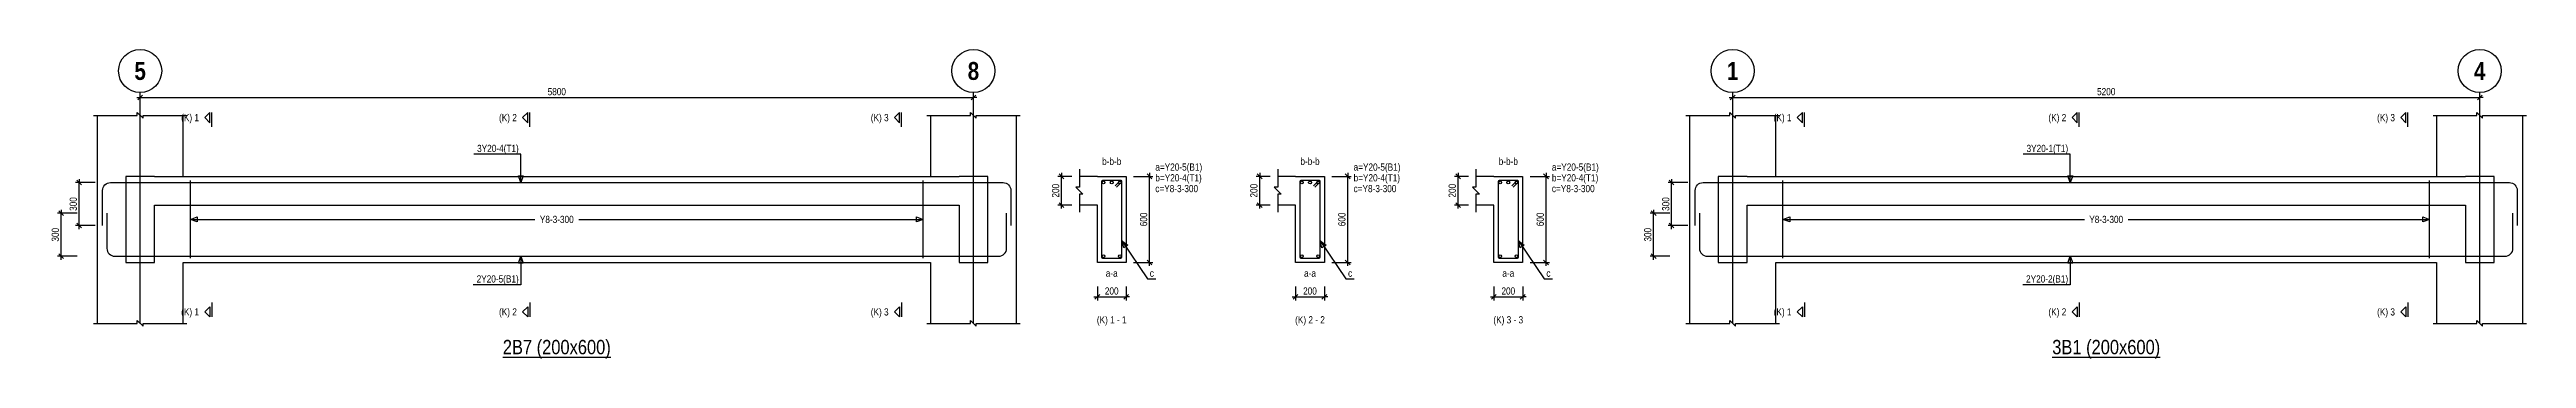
# Model space of a CAD drawing. Extents: x 0 to 206258, y -403073 to 0.
# Drawn here: x 12479 to 46959, y -188694 to -184384 of the extents above; entities that cross this region are included whole.
import ezdxf
from ezdxf.enums import TextEntityAlignment as Align
from ezdxf.lldxf.tags import DXFTag

# ---------------------------------------------------------------- set-up
doc = ezdxf.new("R2010")
doc.units = 0
doc.header["$LTSCALE"] = 1000
for name, color, linetype in [('Axis Circle(Dir 2)', 150, 'Continuous'), ('Axis Label(Dir 1)', 7, 'Continuous'), ('Axis Line(Dir 2)', 150, 'CENTER2'), ('Break Line', 5, 'Continuous'), ('Dimension Line', 5, 'Continuous'), ('Front Elevation Line', 40, 'Continuous'), ('Leader Line', 5, 'Continuous'), ('Link Line', 3, 'Continuous'), ('Rebar Label', 6, 'Continuous'), ('Rebar Line', 7, 'Continuous'), ('Section Label', 1, 'Continuous'), ('Section Line', 1, 'Continuous'), ('Top Rebar Label', 6, 'Continuous'), ('Top Rebar Line', 7, 'Continuous')]:
    doc.layers.add(name, color=color, linetype=linetype)
for name, color, linetype, true_color in [('Beam Label(D)', 94, 'Continuous', 0x008100), ('Beam Line(D)', 112, 'Continuous', 0x00bd5e), ('Link Label', 94, 'Continuous', 0x008100)]:
    doc.layers.add(name, color=color, linetype=linetype, true_color=true_color)
doc.styles.add('Axis Label(Dir 1)', font='ARIALNB.TTF', dxfattribs={"height": 250})
doc.styles.add('Beam Label(D)', font='ARIALN.TTF', dxfattribs={"height": 200})
doc.styles.add('Dimension Text', font='ARIALN.TTF', dxfattribs={"height": 100})
doc.styles.add('Link Label', font='ARIALN.TTF', dxfattribs={"height": 100})
doc.styles.add('Rebar Label', font='ARIALN.TTF', dxfattribs={"height": 100})
doc.styles.add('Section Label', font='ARIALN.TTF', dxfattribs={"height": 100})
doc.styles.add('Top Rebar Label', font='ARIALN.TTF', dxfattribs={"height": 100})
tags = doc.linetypes.add('CENTER2', pattern=[1.125, 0.75, -0.125, 0.125, -0.125]).pattern_tags.tags
tags[10:11] = [DXFTag(74, 4), DXFTag(75, 0), DXFTag(340, '0'), DXFTag(46, 0.0), DXFTag(50, 0.0), DXFTag(44, 0.0), DXFTag(45, 0.0)]
tags[8:9] = [DXFTag(74, 4), DXFTag(75, 0), DXFTag(340, '0'), DXFTag(46, 0.0), DXFTag(50, 0.0), DXFTag(44, 0.0), DXFTag(45, 0.0)]
tags[6:7] = [DXFTag(74, 4), DXFTag(75, 0), DXFTag(340, '0'), DXFTag(46, 0.0), DXFTag(50, 0.0), DXFTag(44, 0.0), DXFTag(45, 0.0)]
tags[4:5] = [DXFTag(74, 4), DXFTag(75, 0), DXFTag(340, '0'), DXFTag(46, 0.0), DXFTag(50, 0.0), DXFTag(44, 0.0), DXFTag(45, 0.0)]
doc.dimstyles.new('BEAM', dxfattribs={"dimtxt": 100, "dimasz": 30, "dimexe": 48.3, "dimexo": 103.5, "dimgap": 30, "dimtad": 1, "dimtoh": 1, "dimdec": 1, "dimlfac": 0.5, "dimdsep": 46, "dimtxsty": 'Dimension Text', "dimblk": 'PCDIM_TICK', "dimcen": 0.09, "dimclrd": 5, "dimclre": 5, "dimclrt": 5, "dimadec": 1, "dimazin": 0, "dimtp": 1, "dimtm": 1, "dimtfac": 1, "dimtdec": 4, "dimtofl": 0, "dimtmove": 0, "dimatfit": 3, "dimfxl": 1, "dimtolj": 1, "dimtzin": 0, "dimarcsym": 0})

msp = doc.modelspace()

# ---------------------------------------------------------------- texts
at = {"layer": 'Axis Label(Dir 1)', "transparency": 33554687, "style": 'Axis Label(Dir 1)'}
for s, p in [('5', (13740.146, -184684.284)), ('8', (25340.146, -184684.284)), ('1', (35909.055, -184684.284)), ('4', (46309.055, -184684.284))]:
    msp.add_text(s, height=250, dxfattribs=at).set_placement(p, align=Align.MIDDLE_CENTER)
at = {"layer": 'Beam Label(D)', "transparency": 33554687, "style": 'Beam Label(D)'}
for s, p in [('%%U2B7 (200x600)', (19540.146, -188434.284)), ('%%U3B1 (200x600)', (41109.055, -188434.284))]:
    msp.add_text(s, height=200, dxfattribs=at).set_placement(p, align=Align.TOP_CENTER)
at = {"layer": 'Link Label', "transparency": 33554687, "style": 'Link Label'}
for s, p in [(' c=Y8-3-300', (27840.146, -186374.284)), (' c=Y8-3-300', (30600.384, -186374.284)), (' c=Y8-3-300', (33360.623, -186374.284)), ('c', (27795.146, -187554.284)), ('c', (30555.384, -187554.284)), ('c', (33315.623, -187554.284))]:
    msp.add_text(s, height=100, dxfattribs=at).set_placement(p)
for p in [(19540.146, -186754.284), (41109.055, -186754.284)]:
    msp.add_text('Y8-3-300', height=100, dxfattribs=at).set_placement(p, align=Align.MIDDLE_CENTER)
at = {"layer": 'Rebar Label', "transparency": 33554687, "style": 'Rebar Label'}
for s, p in [('b-b-b', (27265.146, -186024.284)), ('b-b-b', (30025.384, -186024.284)), ('b-b-b', (32785.623, -186024.284)), ('a-a', (27265.146, -187584.284)), ('a-a', (30025.384, -187584.284)), ('a-a', (32785.623, -187584.284))]:
    msp.add_text(s, height=100, dxfattribs=at).set_placement(p, align=Align.BOTTOM_CENTER)
for p in [(27840.146, -186074.284), (30600.384, -186074.284), (33360.623, -186074.284)]:
    msp.add_text(' a=Y20-5(B1)', height=100, dxfattribs=at).set_placement(p)
for s, p in [(' 2Y20-5(B1)', (19010.146, -187634.284)), (' 2Y20-2(B1)', (40579.055, -187634.284))]:
    msp.add_text(s, height=100, dxfattribs=at).set_placement(p, align=Align.RIGHT)
at = {"layer": 'Section Label', "transparency": 33554687, "style": 'Section Label'}
for s, p in [('(K) 1', (14559.435, -185334.994)), ('(K) 2', (18984.435, -185334.994)), ('(K) 3', (24159.435, -185334.994)), ('(K) 1', (36728.344, -185334.994)), ('(K) 2', (40553.344, -185334.994)), ('(K) 3', (45128.344, -185334.994)), ('(K) 1', (14559.435, -188043.573)), ('(K) 2', (18984.435, -188043.573)), ('(K) 3', (24159.435, -188043.573)), ('(K) 1', (36728.344, -188043.573)), ('(K) 2', (40553.344, -188043.573)), ('(K) 3', (45128.344, -188043.573))]:
    msp.add_text(s, height=100, dxfattribs=at).set_placement(p, align=Align.MIDDLE_RIGHT)
for s, p in [('(K) 1 - 1', (27265.146, -188234.284)), ('(K) 2 - 2', (30025.384, -188234.284)), ('(K) 3 - 3', (32785.623, -188234.284))]:
    msp.add_text(s, height=100, dxfattribs=at).set_placement(p, align=Align.BOTTOM_CENTER)
at = {"layer": 'Top Rebar Label', "transparency": 33554687, "style": 'Top Rebar Label'}
for s, p in [(' 3Y20-4(T1)', (19010.146, -185814.284)), (' 3Y20-1(T1)', (40579.055, -185814.284))]:
    msp.add_text(s, height=100, dxfattribs=at).set_placement(p, align=Align.RIGHT)
for p in [(27840.146, -186224.284), (30600.384, -186224.284), (33360.623, -186224.284)]:
    msp.add_text(' b=Y20-4(T1)', height=100, dxfattribs=at).set_placement(p)

# ---------------------------------------------------------------- blocks, each defined once
blk = doc.blocks.new('PCDIM_TICK')
at = {"layer": 'Dimension Line', "color": 0, "transparency": 33554687}
for p, q in [((1.1, 1.1), (-1.1, -1.1)), ((1.6, 0), (0, 0))]:
    blk.add_line(p, q, dxfattribs=at)
blk = doc.blocks.new('*U2648')
at = {"layer": 'Dimension Line', "color": 5, "true_color": 0x0000ff, "transparency": 16777216}
for p, q in [((13115, -186240), (12842, -186240)), ((12890, -186840), (12890, -186240)), ((13115, -186840), (12842, -186840))]:
    blk.add_line(p, q, dxfattribs=at)
at = {"layer": 'Dimension Line', "color": 5, "true_color": 0x0000ff, "transparency": 16777216, "xscale": 30, "yscale": 30}
for p, rotation in [((12890, -186240), 89.99999999999447), ((12890, -186840), 269.9999999999834)]:
    blk.add_blockref('PCDIM_TICK', p, dxfattribs=dict(at, rotation=rotation))
at = {"layer": 'Dimension Line', "color": 5, "true_color": 0x0000ff, "transparency": 16777216, "insert": (12860, -186540), "char_height": 100, "width": 181.5, "attachment_point": 8, "rotation": 90, "style": 'Dimension Text'}
blk.add_mtext('300', dxfattribs=at)
blk = doc.blocks.new('*U2649')
at = {"layer": 'Dimension Line', "color": 5, "true_color": 0x0000ff, "transparency": 16777216}
for p, q in [((12865, -186668), (12592, -186668)), ((12640, -187268), (12640, -186668)), ((12865, -187268), (12592, -187268))]:
    blk.add_line(p, q, dxfattribs=at)
at = {"layer": 'Dimension Line', "color": 5, "true_color": 0x0000ff, "transparency": 16777216, "xscale": 30, "yscale": 30}
for p, rotation in [((12640, -186668), 89.99999999999447), ((12640, -187268), 269.9999999999834)]:
    blk.add_blockref('PCDIM_TICK', p, dxfattribs=dict(at, rotation=rotation))
at = {"layer": 'Dimension Line', "color": 5, "true_color": 0x0000ff, "transparency": 16777216, "insert": (12610, -186968), "char_height": 100, "width": 181.5, "attachment_point": 8, "rotation": 90, "style": 'Dimension Text'}
blk.add_mtext('300', dxfattribs=at)
blk = doc.blocks.new('*U2650')
at = {"layer": 'Dimension Line', "color": 5, "true_color": 0x0000ff, "transparency": 16777216}
for p, q in [((13740, -185201), (13740, -185006)), ((13740, -185054), (25340, -185054)), ((25340, -185201), (25340, -185006))]:
    blk.add_line(p, q, dxfattribs=at)
at = {"layer": 'Dimension Line', "color": 5, "true_color": 0x0000ff, "transparency": 16777216, "xscale": 30, "yscale": 30, "rotation": 180.0000000000004}
blk.add_blockref('PCDIM_TICK', (13740, -185054), dxfattribs=at)
at = {"layer": 'Dimension Line', "color": 5, "true_color": 0x0000ff, "transparency": 16777216, "xscale": 30, "yscale": 30}
blk.add_blockref('PCDIM_TICK', (25340, -185054), dxfattribs=at)
at = {"layer": 'Dimension Line', "color": 5, "true_color": 0x0000ff, "transparency": 16777216, "insert": (19540, -185024), "char_height": 100, "width": 245.98, "attachment_point": 8, "style": 'Dimension Text'}
blk.add_mtext('5800', dxfattribs=at)
blk = doc.blocks.new('*U2651')
at = {"layer": 'Dimension Line', "color": 5, "true_color": 0x0000ff, "transparency": 16777216}
for p, q in [((27569, -186154), (27838, -186154)), ((27790, -187354), (27790, -186154)), ((27569, -187354), (27838, -187354))]:
    blk.add_line(p, q, dxfattribs=at)
at = {"layer": 'Dimension Line', "color": 5, "true_color": 0x0000ff, "transparency": 16777216, "xscale": 30, "yscale": 30}
for p, rotation in [((27790, -186154), 89.99999999999447), ((27790, -187354), 269.9999999999834)]:
    blk.add_blockref('PCDIM_TICK', p, dxfattribs=dict(at, rotation=rotation))
at = {"layer": 'Dimension Line', "color": 5, "true_color": 0x0000ff, "transparency": 16777216, "insert": (27760, -186754), "char_height": 100, "width": 181.97, "attachment_point": 8, "rotation": 90, "style": 'Dimension Text'}
blk.add_mtext('600', dxfattribs=at)
blk = doc.blocks.new('*U2652')
at = {"layer": 'Dimension Line', "color": 5, "true_color": 0x0000ff, "transparency": 16777216}
for p, q in [((26712, -186154), (26517, -186154)), ((26565, -186554), (26565, -186154)), ((26712, -186554), (26517, -186554))]:
    blk.add_line(p, q, dxfattribs=at)
at = {"layer": 'Dimension Line', "color": 5, "true_color": 0x0000ff, "transparency": 16777216, "xscale": 30, "yscale": 30}
for p, rotation in [((26565, -186154), 89.99999999999447), ((26565, -186554), 269.9999999999834)]:
    blk.add_blockref('PCDIM_TICK', p, dxfattribs=dict(at, rotation=rotation))
at = {"layer": 'Dimension Line', "color": 5, "true_color": 0x0000ff, "transparency": 16777216, "insert": (26535, -186354), "char_height": 100, "width": 182.77, "attachment_point": 8, "rotation": 90, "style": 'Dimension Text'}
blk.add_mtext('200', dxfattribs=at)
blk = doc.blocks.new('*U2653')
at = {"layer": 'Dimension Line', "color": 5, "true_color": 0x0000ff, "transparency": 16777216}
for p, q in [((27065, -187688), (27065, -187883)), ((27065, -187834), (27465, -187834)), ((27465, -187688), (27465, -187883))]:
    blk.add_line(p, q, dxfattribs=at)
at = {"layer": 'Dimension Line', "color": 5, "true_color": 0x0000ff, "transparency": 16777216, "xscale": 30, "yscale": 30, "rotation": 180.0000000000004}
blk.add_blockref('PCDIM_TICK', (27065, -187834), dxfattribs=at)
at = {"layer": 'Dimension Line', "color": 5, "true_color": 0x0000ff, "transparency": 16777216, "xscale": 30, "yscale": 30}
blk.add_blockref('PCDIM_TICK', (27465, -187834), dxfattribs=at)
at = {"layer": 'Dimension Line', "color": 5, "true_color": 0x0000ff, "transparency": 16777216, "insert": (27265, -187804), "char_height": 100, "width": 182.77, "attachment_point": 8, "style": 'Dimension Text'}
blk.add_mtext('200', dxfattribs=at)
blk = doc.blocks.new('*U2654')
at = {"layer": 'Dimension Line', "color": 5, "true_color": 0x0000ff, "transparency": 16777216}
for p, q in [((30329, -186154), (30599, -186154)), ((30550, -187354), (30550, -186154)), ((30329, -187354), (30599, -187354))]:
    blk.add_line(p, q, dxfattribs=at)
at = {"layer": 'Dimension Line', "color": 5, "true_color": 0x0000ff, "transparency": 16777216, "xscale": 30, "yscale": 30}
for p, rotation in [((30550, -186154), 89.99999999999447), ((30550, -187354), 269.9999999999834)]:
    blk.add_blockref('PCDIM_TICK', p, dxfattribs=dict(at, rotation=rotation))
at = {"layer": 'Dimension Line', "color": 5, "true_color": 0x0000ff, "transparency": 16777216, "insert": (30520, -186754), "char_height": 100, "width": 181.97, "attachment_point": 8, "rotation": 90, "style": 'Dimension Text'}
blk.add_mtext('600', dxfattribs=at)
blk = doc.blocks.new('*U2655')
at = {"layer": 'Dimension Line', "color": 5, "true_color": 0x0000ff, "transparency": 16777216}
for p, q in [((29472, -186154), (29277, -186154)), ((29325, -186554), (29325, -186154)), ((29472, -186554), (29277, -186554))]:
    blk.add_line(p, q, dxfattribs=at)
at = {"layer": 'Dimension Line', "color": 5, "true_color": 0x0000ff, "transparency": 16777216, "xscale": 30, "yscale": 30}
for p, rotation in [((29325, -186154), 89.99999999999447), ((29325, -186554), 269.9999999999834)]:
    blk.add_blockref('PCDIM_TICK', p, dxfattribs=dict(at, rotation=rotation))
at = {"layer": 'Dimension Line', "color": 5, "true_color": 0x0000ff, "transparency": 16777216, "insert": (29295, -186354), "char_height": 100, "width": 182.77, "attachment_point": 8, "rotation": 90, "style": 'Dimension Text'}
blk.add_mtext('200', dxfattribs=at)
blk = doc.blocks.new('*U2656')
at = {"layer": 'Dimension Line', "color": 5, "true_color": 0x0000ff, "transparency": 16777216}
for p, q in [((29825, -187688), (29825, -187883)), ((29825, -187834), (30225, -187834)), ((30225, -187688), (30225, -187883))]:
    blk.add_line(p, q, dxfattribs=at)
at = {"layer": 'Dimension Line', "color": 5, "true_color": 0x0000ff, "transparency": 16777216, "xscale": 30, "yscale": 30, "rotation": 180.0000000000004}
blk.add_blockref('PCDIM_TICK', (29825, -187834), dxfattribs=at)
at = {"layer": 'Dimension Line', "color": 5, "true_color": 0x0000ff, "transparency": 16777216, "xscale": 30, "yscale": 30}
blk.add_blockref('PCDIM_TICK', (30225, -187834), dxfattribs=at)
at = {"layer": 'Dimension Line', "color": 5, "true_color": 0x0000ff, "transparency": 16777216, "insert": (30025, -187804), "char_height": 100, "width": 182.77, "attachment_point": 8, "style": 'Dimension Text'}
blk.add_mtext('200', dxfattribs=at)
blk = doc.blocks.new('*U2657')
at = {"layer": 'Dimension Line', "color": 5, "true_color": 0x0000ff, "transparency": 16777216}
for p, q in [((33089, -186154), (33359, -186154)), ((33311, -187354), (33311, -186154)), ((33089, -187354), (33359, -187354))]:
    blk.add_line(p, q, dxfattribs=at)
at = {"layer": 'Dimension Line', "color": 5, "true_color": 0x0000ff, "transparency": 16777216, "xscale": 30, "yscale": 30}
for p, rotation in [((33311, -186154), 89.99999999999447), ((33311, -187354), 269.9999999999834)]:
    blk.add_blockref('PCDIM_TICK', p, dxfattribs=dict(at, rotation=rotation))
at = {"layer": 'Dimension Line', "color": 5, "true_color": 0x0000ff, "transparency": 16777216, "insert": (33281, -186754), "char_height": 100, "width": 181.97, "attachment_point": 8, "rotation": 90, "style": 'Dimension Text'}
blk.add_mtext('600', dxfattribs=at)
blk = doc.blocks.new('*U2658')
at = {"layer": 'Dimension Line', "color": 5, "true_color": 0x0000ff, "transparency": 16777216}
for p, q in [((32232, -186154), (32037, -186154)), ((32086, -186554), (32086, -186154)), ((32232, -186554), (32037, -186554))]:
    blk.add_line(p, q, dxfattribs=at)
at = {"layer": 'Dimension Line', "color": 5, "true_color": 0x0000ff, "transparency": 16777216, "xscale": 30, "yscale": 30}
for p, rotation in [((32086, -186154), 89.99999999999447), ((32086, -186554), 269.9999999999834)]:
    blk.add_blockref('PCDIM_TICK', p, dxfattribs=dict(at, rotation=rotation))
at = {"layer": 'Dimension Line', "color": 5, "true_color": 0x0000ff, "transparency": 16777216, "insert": (32056, -186354), "char_height": 100, "width": 182.77, "attachment_point": 8, "rotation": 90, "style": 'Dimension Text'}
blk.add_mtext('200', dxfattribs=at)
blk = doc.blocks.new('*U2659')
at = {"layer": 'Dimension Line', "color": 5, "true_color": 0x0000ff, "transparency": 16777216}
for p, q in [((32586, -187688), (32586, -187883)), ((32586, -187834), (32986, -187834)), ((32986, -187688), (32986, -187883))]:
    blk.add_line(p, q, dxfattribs=at)
at = {"layer": 'Dimension Line', "color": 5, "true_color": 0x0000ff, "transparency": 16777216, "xscale": 30, "yscale": 30, "rotation": 180.0000000000004}
blk.add_blockref('PCDIM_TICK', (32586, -187834), dxfattribs=at)
at = {"layer": 'Dimension Line', "color": 5, "true_color": 0x0000ff, "transparency": 16777216, "xscale": 30, "yscale": 30}
blk.add_blockref('PCDIM_TICK', (32986, -187834), dxfattribs=at)
at = {"layer": 'Dimension Line', "color": 5, "true_color": 0x0000ff, "transparency": 16777216, "insert": (32786, -187804), "char_height": 100, "width": 182.77, "attachment_point": 8, "style": 'Dimension Text'}
blk.add_mtext('200', dxfattribs=at)
blk = doc.blocks.new('*U2660')
at = {"layer": 'Dimension Line', "color": 5, "true_color": 0x0000ff, "transparency": 16777216}
for p, q in [((35284, -186240), (35011, -186240)), ((35059, -186840), (35059, -186240)), ((35284, -186840), (35011, -186840))]:
    blk.add_line(p, q, dxfattribs=at)
at = {"layer": 'Dimension Line', "color": 5, "true_color": 0x0000ff, "transparency": 16777216, "xscale": 30, "yscale": 30}
for p, rotation in [((35059, -186240), 89.99999999999447), ((35059, -186840), 269.9999999999834)]:
    blk.add_blockref('PCDIM_TICK', p, dxfattribs=dict(at, rotation=rotation))
at = {"layer": 'Dimension Line', "color": 5, "true_color": 0x0000ff, "transparency": 16777216, "insert": (35029, -186540), "char_height": 100, "width": 181.5, "attachment_point": 8, "rotation": 90, "style": 'Dimension Text'}
blk.add_mtext('300', dxfattribs=at)
blk = doc.blocks.new('*U2661')
at = {"layer": 'Dimension Line', "color": 5, "true_color": 0x0000ff, "transparency": 16777216}
for p, q in [((35034, -186668), (34761, -186668)), ((34809, -187268), (34809, -186668)), ((35034, -187268), (34761, -187268))]:
    blk.add_line(p, q, dxfattribs=at)
at = {"layer": 'Dimension Line', "color": 5, "true_color": 0x0000ff, "transparency": 16777216, "xscale": 30, "yscale": 30}
for p, rotation in [((34809, -186668), 89.99999999999447), ((34809, -187268), 269.9999999999834)]:
    blk.add_blockref('PCDIM_TICK', p, dxfattribs=dict(at, rotation=rotation))
at = {"layer": 'Dimension Line', "color": 5, "true_color": 0x0000ff, "transparency": 16777216, "insert": (34779, -186968), "char_height": 100, "width": 181.5, "attachment_point": 8, "rotation": 90, "style": 'Dimension Text'}
blk.add_mtext('300', dxfattribs=at)
blk = doc.blocks.new('*U2662')
at = {"layer": 'Dimension Line', "color": 5, "true_color": 0x0000ff, "transparency": 16777216}
for p, q in [((35909, -185201), (35909, -185006)), ((35909, -185054), (46309, -185054)), ((46309, -185201), (46309, -185006))]:
    blk.add_line(p, q, dxfattribs=at)
at = {"layer": 'Dimension Line', "color": 5, "true_color": 0x0000ff, "transparency": 16777216, "xscale": 30, "yscale": 30, "rotation": 180.0000000000004}
blk.add_blockref('PCDIM_TICK', (35909, -185054), dxfattribs=at)
at = {"layer": 'Dimension Line', "color": 5, "true_color": 0x0000ff, "transparency": 16777216, "xscale": 30, "yscale": 30}
blk.add_blockref('PCDIM_TICK', (46309, -185054), dxfattribs=at)
at = {"layer": 'Dimension Line', "color": 5, "true_color": 0x0000ff, "transparency": 16777216, "insert": (41109, -185024), "char_height": 100, "width": 245.98, "attachment_point": 8, "style": 'Dimension Text'}
blk.add_mtext('5200', dxfattribs=at)

# ---------------------------------------------------------------- dimensions: what is measured, and where the dimension line sits
at = {"layer": 'Dimension Line', "transparency": 33554687}
for base, p1, p2, text, picture, middle in [((19540.146, -185054.284), (13740.146, -185304.284), (25340.146, -185304.284), '5800', '*U2650', (19540.146, -185054.284)), ((41109.055, -185054.284), (35909.055, -185304.284), (46309.055, -185304.284), '5200', '*U2662', (41109.055, -185054.284)), ((27265.146, -187834.284), (27065.146, -187584.284), (27465.146, -187584.284), '200', '*U2653', (27265.146, -187834.284)), ((30025.384, -187834.284), (29825.384, -187584.284), (30225.384, -187584.284), '200', '*U2656', (30025.384, -187834.284)), ((32785.623, -187834.284), (32585.623, -187584.284), (32985.623, -187584.284), '200', '*U2659', (32785.623, -187834.284))]:
    dim = msp.add_linear_dim(base=base, p1=p1, p2=p2, text=text, dimstyle='BEAM', override={"dimscale": 1, "dimtxt": 100, "dimasz": 30, "dimexe": 48.3, "dimexo": 103.5, "dimgap": 30, "dimtad": 1, "dimtih": 0, "dimdec": 1, "dimlfac": 0.5, "dimzin": 8, "dimlunit": 2, "dimpost": '', "dimtxsty": 'Dimension Text', "dimblk": 'PCDIM_TICK', "dimse1": 0, "dimse2": 0, "dimsd2": 0, "dimclrd": 5, "dimclre": 5, "dimclrt": 5, "dimaunit": 0, "dimadec": 1, "dimazin": 0, "dimtol": 0, "dimtp": 1, "dimtm": 1, "dimtmove": 0}, dxfattribs=at)
    dim.commit()
    dim.dimension.update_dxf_attribs({"geometry": picture, "text_midpoint": middle})
for base, p1, p2, text, picture, middle in [((12890.146, -186540.284), (13218.146, -186840.284), (13218.146, -186240.284), '300', '*U2648', (12890.146, -186540.284)), ((26565.146, -186354.284), (26815.146, -186554.284), (26815.146, -186154.284), '200', '*U2652', (26565.146, -186354.284)), ((27790.146, -186754.284), (27465.146, -187354.284), (27465.146, -186154.284), '600', '*U2651', (27790.146, -186754.284)), ((29325.384, -186354.284), (29575.384, -186554.284), (29575.384, -186154.284), '200', '*U2655', (29325.384, -186354.284)), ((30550.384, -186754.284), (30225.384, -187354.284), (30225.384, -186154.284), '600', '*U2654', (30550.384, -186754.284)), ((32085.623, -186354.284), (32335.623, -186554.284), (32335.623, -186154.284), '200', '*U2658', (32085.623, -186354.284)), ((33310.623, -186754.284), (32985.623, -187354.284), (32985.623, -186154.284), '600', '*U2657', (33310.623, -186754.284)), ((35059.055, -186540.284), (35387.055, -186840.284), (35387.055, -186240.284), '300', '*U2660', (35059.055, -186540.284)), ((12640.146, -186968.284), (12968.146, -187268.284), (12968.146, -186668.284), '300', '*U2649', (12640.146, -186968.284)), ((34809.055, -186968.284), (35137.055, -187268.284), (35137.055, -186668.284), '300', '*U2661', (34809.055, -186968.284))]:
    dim = msp.add_linear_dim(base=base, p1=p1, p2=p2, angle=90, text=text, dimstyle='BEAM', override={"dimscale": 1, "dimtxt": 100, "dimasz": 30, "dimexe": 48.3, "dimexo": 103.5, "dimgap": 30, "dimtad": 1, "dimtih": 0, "dimdec": 1, "dimlfac": 0.5, "dimzin": 8, "dimlunit": 2, "dimpost": '', "dimtxsty": 'Dimension Text', "dimblk": 'PCDIM_TICK', "dimse1": 0, "dimse2": 0, "dimsd2": 0, "dimclrd": 5, "dimclre": 5, "dimclrt": 5, "dimaunit": 0, "dimadec": 1, "dimazin": 0, "dimtol": 0, "dimtp": 1, "dimtm": 1, "dimtmove": 0}, dxfattribs=at)
    dim.commit()
    dim.dimension.update_dxf_attribs({"geometry": picture, "text_midpoint": middle})

# ---------------------------------------------------------------- linework, layer by layer
at = {"layer": 'Axis Circle(Dir 2)', "transparency": 33554687}
for centre in [(13740.146, -184684.284), (25340.146, -184684.284), (35909.055, -184684.284), (46309.055, -184684.284)]:
    msp.add_circle(centre, 300, dxfattribs=at)
at = {"layer": 'Axis Line(Dir 2)', "transparency": 33554687}
for points in [[(13740.146, -188204.284), (13740.146, -184984.284)], [(25340.146, -188204.284), (25340.146, -184984.284)], [(35909.055, -188204.284), (35909.055, -184984.284)], [(46309.055, -188204.284), (46309.055, -184984.284)]]:
    msp.add_lwpolyline(points, dxfattribs=at)
at = {"layer": 'Beam Line(D)', "transparency": 33554687}
for points in [[(13140.146, -185304.284), (13140.146, -186154.284)], [(14340.146, -186154.284), (14340.146, -185304.284)], [(24740.146, -185304.284), (24740.146, -186154.284)], [(25940.146, -186154.284), (25940.146, -185304.284)], [(35309.055, -185304.284), (35309.055, -186154.284)], [(36509.055, -186154.284), (36509.055, -185304.284)], [(45709.055, -185304.284), (45709.055, -186154.284)], [(46909.055, -186154.284), (46909.055, -185304.284)], [(13140.146, -186154.284), (13140.146, -188204.284)], [(14340.146, -186154.284), (24740.146, -186154.284)], [(25940.146, -188204.284), (25940.146, -186154.284)], [(27065.146, -186154.284), (27465.146, -186154.284), (27465.146, -187354.284), (27065.146, -187354.284), (27065.146, -186554.284), (26815.146, -186554.284)], [(27065.146, -186154.284), (26815.146, -186154.284)], [(27065.146, -186154.284), (27065.146, -186154.284)], [(29825.384, -186154.284), (30225.384, -186154.284), (30225.384, -187354.284), (29825.384, -187354.284), (29825.384, -186554.284), (29575.384, -186554.284)], [(29825.384, -186154.284), (29575.384, -186154.284)], [(29825.384, -186154.284), (29825.384, -186154.284)], [(32585.623, -186154.284), (32985.623, -186154.284), (32985.623, -187354.284), (32585.623, -187354.284), (32585.623, -186554.284), (32335.623, -186554.284)], [(32585.623, -186154.284), (32335.623, -186154.284)], [(32585.623, -186154.284), (32585.623, -186154.284)], [(35309.055, -186154.284), (35309.055, -188204.284)], [(36509.055, -186154.284), (45709.055, -186154.284)], [(46909.055, -188204.284), (46909.055, -186154.284)], [(14340.146, -188204.284), (14340.146, -187354.284)], [(14340.146, -187354.284), (24740.146, -187354.284)], [(24740.146, -187354.284), (24740.146, -188204.284)], [(36509.055, -188204.284), (36509.055, -187354.284)], [(36509.055, -187354.284), (45709.055, -187354.284)], [(45709.055, -187354.284), (45709.055, -188204.284)]]:
    msp.add_lwpolyline(points, dxfattribs=at)
at = {"layer": 'Break Line', "transparency": 33554687}
for points in [[(13090.146, -185304.284), (13700.146, -185304.284), (13700.146, -185264.284), (13780.146, -185344.284), (13780.146, -185304.284), (14390.146, -185304.284)], [(24690.146, -185304.284), (25300.146, -185304.284), (25300.146, -185264.284), (25380.146, -185344.284), (25380.146, -185304.284), (25990.146, -185304.284)], [(35259.055, -185304.284), (35869.055, -185304.284), (35869.055, -185264.284), (35949.055, -185344.284), (35949.055, -185304.284), (36559.055, -185304.284)], [(45659.055, -185304.284), (46269.055, -185304.284), (46269.055, -185264.284), (46349.055, -185344.284), (46349.055, -185304.284), (46959.055, -185304.284)], [(26815.146, -186054.284), (26815.146, -186304.284), (26765.146, -186304.284), (26865.146, -186404.284), (26815.146, -186404.284), (26815.146, -186654.284)], [(29575.384, -186054.284), (29575.384, -186304.284), (29525.384, -186304.284), (29625.384, -186404.284), (29575.384, -186404.284), (29575.384, -186654.284)], [(32335.623, -186054.284), (32335.623, -186304.284), (32285.623, -186304.284), (32385.623, -186404.284), (32335.623, -186404.284), (32335.623, -186654.284)], [(13090.146, -188204.284), (13700.146, -188204.284), (13700.146, -188164.284), (13780.146, -188244.284), (13780.146, -188204.284), (14390.146, -188204.284)], [(24690.146, -188204.284), (25300.146, -188204.284), (25300.146, -188164.284), (25380.146, -188244.284), (25380.146, -188204.284), (25990.146, -188204.284)], [(35259.055, -188204.284), (35869.055, -188204.284), (35869.055, -188164.284), (35949.055, -188244.284), (35949.055, -188204.284), (36559.055, -188204.284)], [(45659.055, -188204.284), (46269.055, -188204.284), (46269.055, -188164.284), (46349.055, -188244.284), (46349.055, -188204.284), (46959.055, -188204.284)]]:
    msp.add_lwpolyline(points, dxfattribs=at)
at = {"layer": 'Front Elevation Line', "transparency": 33554687}
for points in [[(13940.146, -186154.284), (13540.146, -186154.284)], [(13540.146, -186154.284), (13540.146, -187354.284)], [(13940.146, -186154.284), (25140.146, -186154.284)], [(25540.146, -186154.284), (25140.146, -186154.284)], [(25540.146, -187354.284), (25540.146, -186154.284)], [(36109.055, -186154.284), (35709.055, -186154.284)], [(35709.055, -186154.284), (35709.055, -187354.284)], [(36109.055, -186154.284), (46109.055, -186154.284)], [(46509.055, -186154.284), (46109.055, -186154.284)], [(46509.055, -187354.284), (46509.055, -186154.284)], [(13940.146, -187354.284), (13940.146, -186554.284)], [(13940.146, -186554.284), (25140.146, -186554.284)], [(25140.145, -186554.284), (25140.146, -187354.284)], [(36109.055, -187354.284), (36109.055, -186554.284)], [(36109.055, -186554.284), (46109.055, -186554.284)], [(46109.055, -186554.284), (46109.055, -187354.284)], [(13540.146, -187354.284), (13940.146, -187354.284)], [(25140.146, -187354.284), (25540.146, -187354.284)], [(35709.055, -187354.284), (36109.055, -187354.284)], [(46109.055, -187354.284), (46509.055, -187354.284)]]:
    msp.add_lwpolyline(points, dxfattribs=at)
at = {"layer": 'Leader Line', "transparency": 33554687}
for points in [[(19040.146, -186240.284), (19040.146, -185844.284), (18385.155, -185844.284)], [(40609.055, -186240.284), (40609.055, -185844.284), (39954.064, -185844.284)], [(19005.944, -186146.314), (19074.348, -186146.314), (19040.146, -186240.284), (19005.944, -186146.314)], [(40574.853, -186146.314), (40643.257, -186146.314), (40609.055, -186240.284), (40574.853, -186146.314)], [(14440.146, -186754.284), (14534.115, -186720.082), (14534.115, -186788.486), (14440.146, -186754.284), (19235.502, -186754.284)], [(19844.79, -186754.284), (24640.145, -186754.284), (24546.176, -186788.486), (24546.176, -186720.082), (24640.145, -186754.284)], [(36609.055, -186754.284), (36703.024, -186720.082), (36703.024, -186788.486), (36609.055, -186754.284), (40804.411, -186754.284)], [(41413.699, -186754.284), (45609.055, -186754.284), (45515.085, -186788.486), (45515.085, -186720.082), (45609.055, -186754.284)], [(27488.086, -187113.009), (27431.402, -187151.297), (27407.146, -187054.284), (27488.086, -187113.009)], [(27407.146, -187054.284), (27765.146, -187584.284), (27878.275, -187584.284)], [(30248.325, -187113.008), (30191.641, -187151.297), (30167.384, -187054.283), (30248.325, -187113.008)], [(30167.384, -187054.283), (30525.384, -187584.284), (30638.514, -187584.284)], [(33008.563, -187113.008), (32951.879, -187151.296), (32927.622, -187054.283), (33008.563, -187113.008)], [(32927.622, -187054.283), (33285.623, -187584.284), (33398.752, -187584.284)], [(19040.146, -187268.284), (19040.146, -187664.284), (18377.473, -187664.284)], [(19074.348, -187362.253), (19005.944, -187362.253), (19040.146, -187268.284), (19074.348, -187362.253)], [(40609.055, -187268.284), (40609.055, -187664.284), (39946.381, -187664.284)], [(40643.257, -187362.253), (40574.853, -187362.253), (40609.055, -187268.284), (40643.257, -187362.253)]]:
    msp.add_lwpolyline(points, dxfattribs=at)
at = {"layer": 'Link Line', "transparency": 33554687}
for p, q in [((14440.146, -187296.284), (14440.146, -186212.284)), ((24640.145, -187296.284), (24640.145, -186212.284)), ((36609.055, -187296.284), (36609.055, -186212.284)), ((45609.055, -187296.284), (45609.055, -186212.284))]:
    msp.add_line(p, q, dxfattribs=at)
for points in [[(27332.335, -186306.894), (27403.045, -186236.183, 0.668178638), (27393.146, -186212.284), (27137.146, -186212.284, 0.414213562), (27123.146, -186226.284), (27123.146, -187282.284, 0.414213562), (27137.146, -187296.284), (27393.146, -187296.284, 0.414213562), (27407.146, -187282.284), (27407.146, -186226.284, 0.668178638), (27383.246, -186216.384), (27312.536, -186287.095)], [(30092.573, -186306.894), (30163.284, -186236.183, 0.668178638), (30153.384, -186212.284), (29897.384, -186212.284, 0.414213562), (29883.384, -186226.284), (29883.384, -187282.284, 0.414213562), (29897.384, -187296.284), (30153.384, -187296.284, 0.414213562), (30167.384, -187282.284), (30167.384, -186226.284, 0.668178638), (30143.485, -186216.384), (30072.774, -186287.095)], [(32852.812, -186306.894), (32923.523, -186236.183, 0.668178638), (32913.623, -186212.284), (32657.623, -186212.284, 0.414213562), (32643.623, -186226.284), (32643.623, -187282.284, 0.414213562), (32657.623, -187296.284), (32913.623, -187296.284, 0.414213562), (32927.623, -187282.284), (32927.623, -186226.284, 0.668178638), (32903.724, -186216.384), (32833.013, -186287.095)]]:
    msp.add_lwpolyline(points, format="xyb", dxfattribs=at)
at = {"layer": 'Rebar Line', "transparency": 33554687}
for points in [[(13278.146, -186668.284), (13278.146, -187158.328, 0.414213562), (13388.102, -187268.284), (25692.19, -187268.284, 0.414213562), (25802.146, -187158.328), (25802.146, -186668.284)], [(35447.055, -186668.284), (35447.055, -187158.328, 0.414213562), (35557.011, -187268.284), (46661.099, -187268.284, 0.414213562), (46771.055, -187158.328), (46771.055, -186668.284)]]:
    msp.add_lwpolyline(points, format="xyb", dxfattribs=at)
for centre in [(27151.146, -186240.284), (27265.146, -186240.284), (27379.146, -186240.284), (29911.384, -186240.284), (30025.384, -186240.284), (30139.384, -186240.284), (32671.623, -186240.284), (32785.623, -186240.284), (32899.623, -186240.284), (27151.146, -187268.284), (27379.146, -187268.284), (29911.384, -187268.284), (30139.384, -187268.284), (32671.623, -187268.284), (32899.623, -187268.284)]:
    msp.add_circle(centre, 20, dxfattribs=at)
at = {"layer": 'Section Line', "transparency": 33554687}
for points in [[(14710.146, -185264.284), (14639.435, -185334.994), (14710.146, -185405.705), (14710.146, -185264.284)], [(14740.146, -185464.284), (14740.146, -185264.284)], [(19135.146, -185264.284), (19064.435, -185334.994), (19135.146, -185405.705), (19135.146, -185264.284)], [(19165.146, -185464.284), (19165.146, -185264.284)], [(24310.146, -185264.284), (24239.435, -185334.994), (24310.146, -185405.705), (24310.146, -185264.284)], [(24340.146, -185464.284), (24340.146, -185264.284)], [(36879.055, -185264.284), (36808.344, -185334.994), (36879.055, -185405.705), (36879.055, -185264.284)], [(36909.055, -185464.284), (36909.055, -185264.284)], [(40704.055, -185264.284), (40633.344, -185334.994), (40704.055, -185405.705), (40704.055, -185264.284)], [(40734.055, -185464.284), (40734.055, -185264.284)], [(45279.055, -185264.284), (45208.344, -185334.994), (45279.055, -185405.705), (45279.055, -185264.284)], [(45309.055, -185464.284), (45309.055, -185264.284)], [(14740.146, -187914.284), (14740.146, -188114.284)], [(19165.146, -187914.284), (19165.146, -188114.284)], [(24340.146, -187914.284), (24340.146, -188114.284)], [(36909.055, -187914.284), (36909.055, -188114.284)], [(40734.055, -187914.284), (40734.055, -188114.284)], [(45309.055, -187914.284), (45309.055, -188114.284)], [(14710.146, -188114.284), (14710.146, -188114.284), (14639.435, -188043.573), (14710.146, -187972.862), (14710.146, -188114.284)], [(19135.146, -188114.284), (19135.146, -188114.284), (19064.435, -188043.573), (19135.146, -187972.862), (19135.146, -188114.284)], [(24310.146, -188114.284), (24310.146, -188114.284), (24239.435, -188043.573), (24310.146, -187972.862), (24310.146, -188114.284)], [(36879.055, -188114.284), (36879.055, -188114.284), (36808.344, -188043.573), (36879.055, -187972.862), (36879.055, -188114.284)], [(40704.055, -188114.284), (40704.055, -188114.284), (40633.344, -188043.573), (40704.055, -187972.862), (40704.055, -188114.284)], [(45279.055, -188114.284), (45279.055, -188114.284), (45208.344, -188043.573), (45279.055, -187972.862), (45279.055, -188114.284)]]:
    msp.add_lwpolyline(points, dxfattribs=at)
at = {"layer": 'Top Rebar Line', "transparency": 33554687}
for points in [[(13218.146, -186840.284), (13218.146, -186350.239, -0.414213562), (13328.102, -186240.284), (25752.19, -186240.284, -0.414213562), (25862.146, -186350.239), (25862.146, -186840.284)], [(35387.055, -186840.284), (35387.055, -186350.239, -0.414213562), (35497.011, -186240.284), (46721.099, -186240.284, -0.414213562), (46831.055, -186350.239), (46831.055, -186840.284)]]:
    msp.add_lwpolyline(points, format="xyb", dxfattribs=at)

msp.set_redraw_order([(e.dxf.handle, doc.entitydb.next_handle()) for e in msp.query("TEXT MTEXT ATTDEF DIMENSION ARC_DIMENSION")])  # texts and dimensions are drawn at this point

doc.saveas('drawing.dxf')
